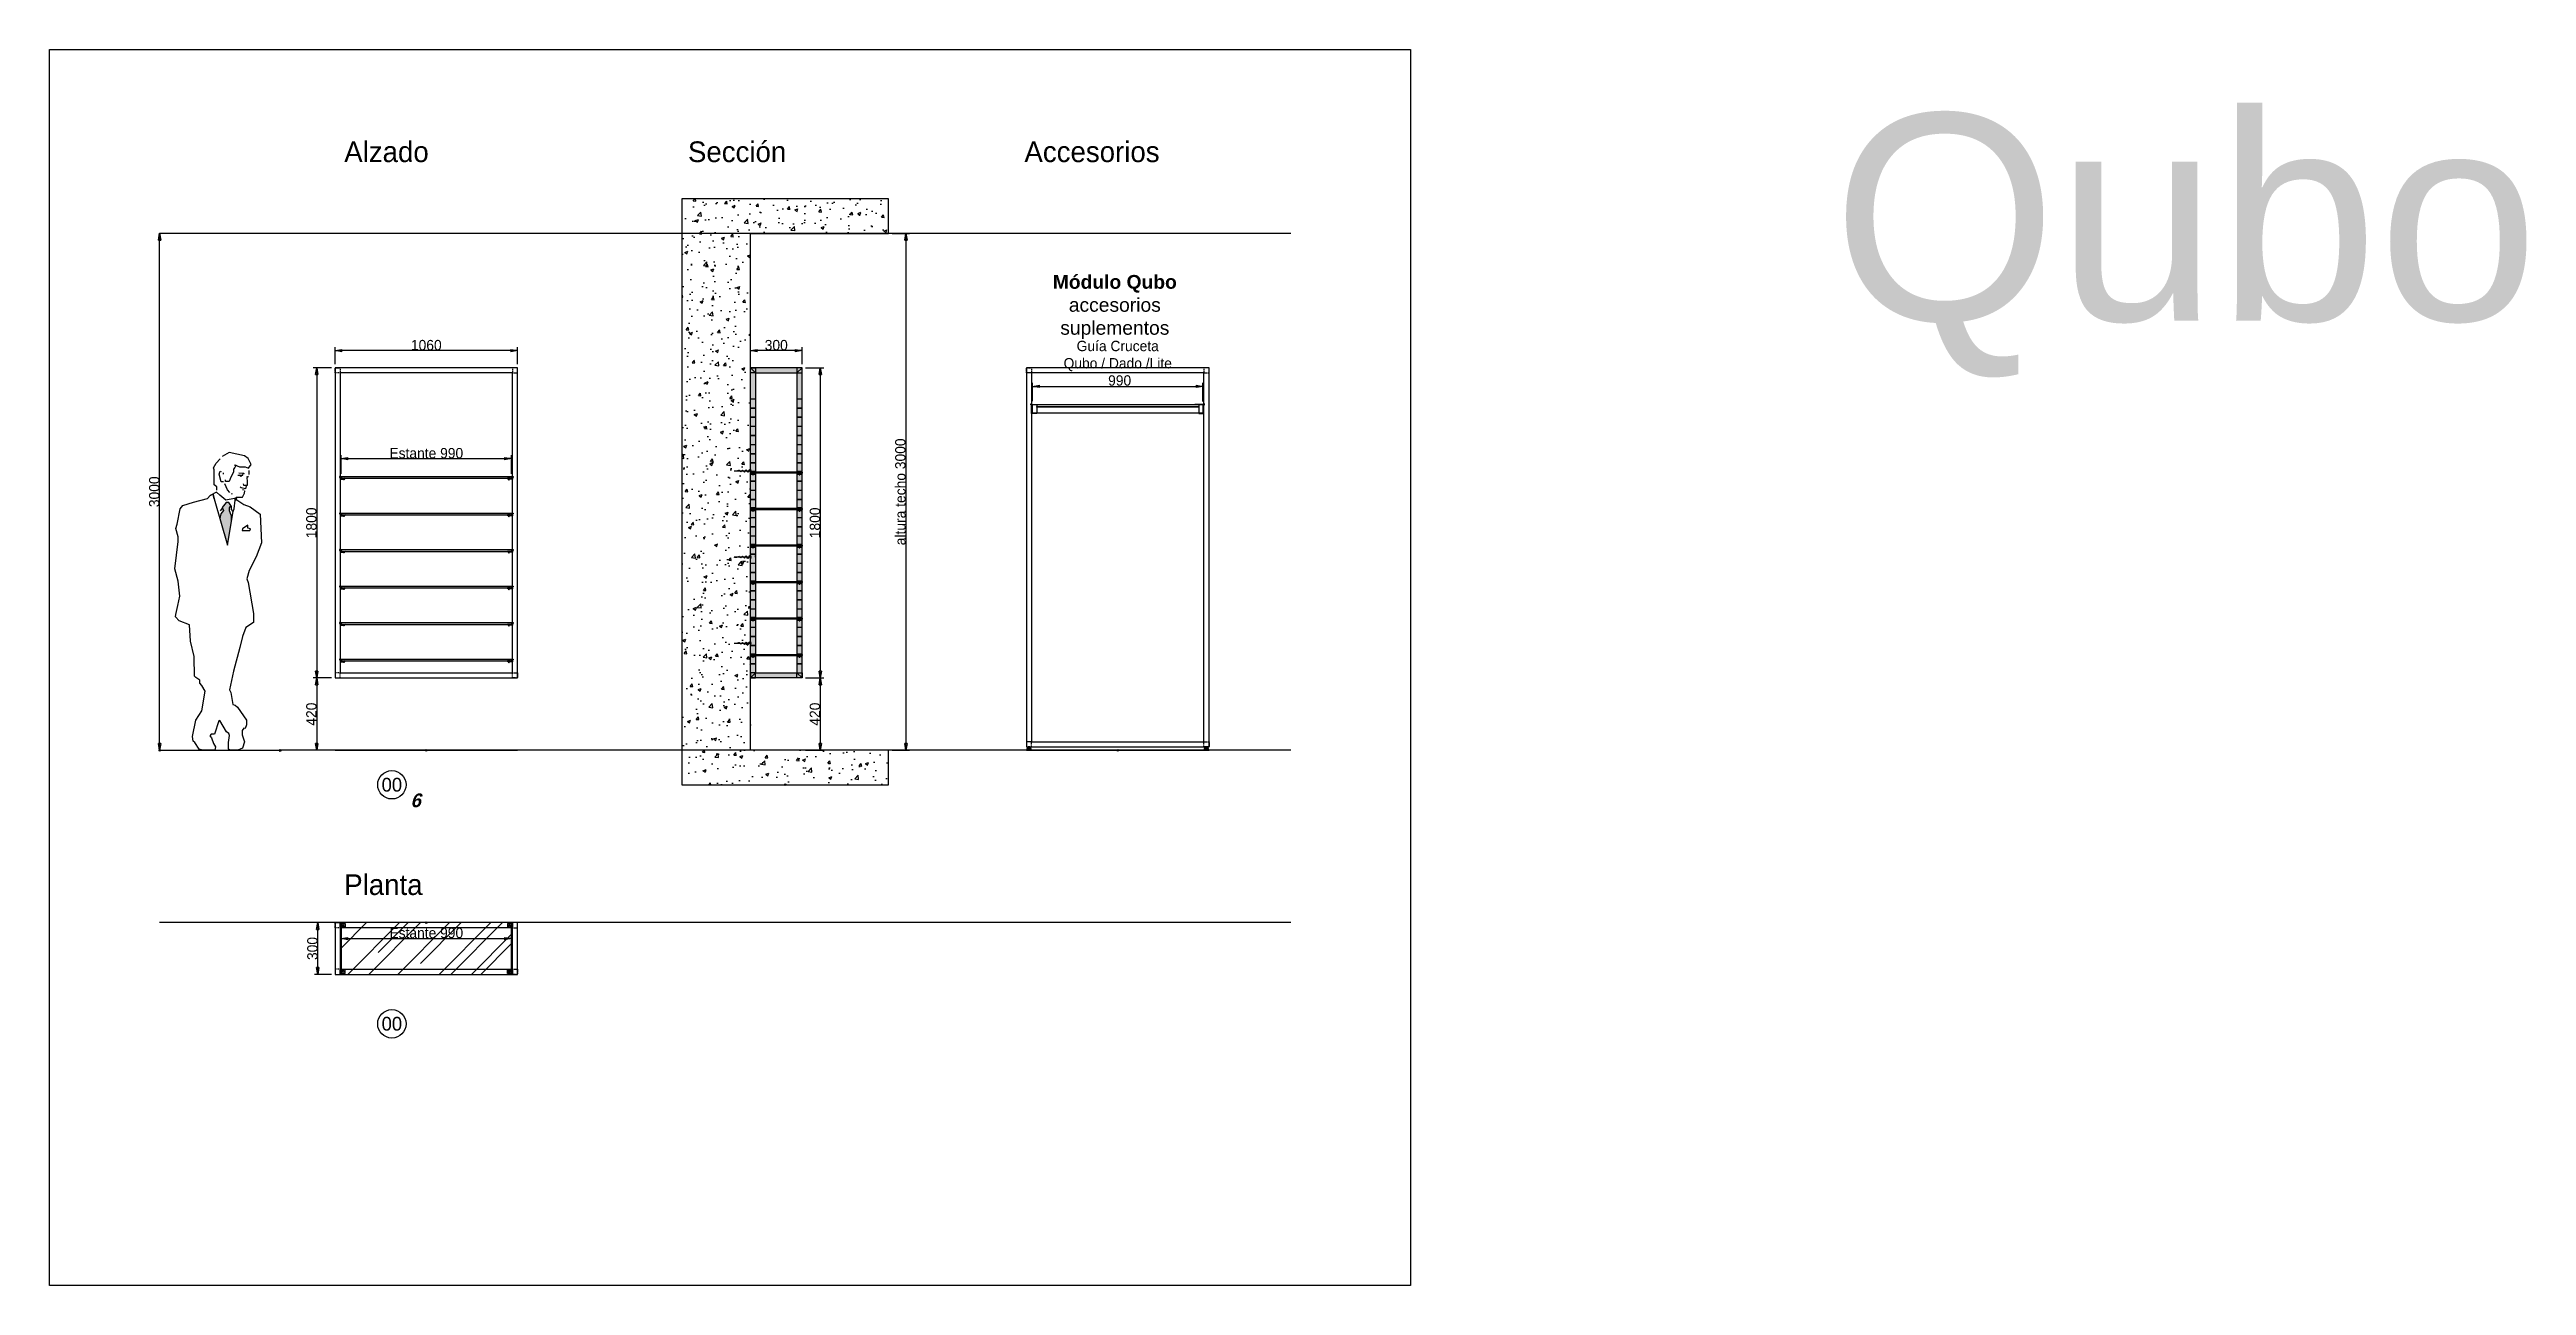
# Paper-space layout 'Jordi B.' of a CAD drawing. Header units: millimetres. Extents: x 23627 to 226976, y -18096 to 223844.
# Drawn here: x 131998 to 146381, y 98560 to 105732 of the extents above; entities that cross this region are included whole.
import ezdxf

# ---------------------------------------------------------------- set-up
doc = ezdxf.new("R2010")
doc.units = ezdxf.units.MM
doc.header["$PDMODE"] = 35
doc.header["$PDSIZE"] = 5
doc.linetypes.add('Discontinua JB', pattern=[0.75, 0.5, -0.25])
doc.layers.add('1001 concep color Blau Fosc', color=7, linetype='Continuous', true_color=0x003e84)
for name, color, linetype in [('Cotas bloques dinámicos PM espacio', 140, 'Continuous'), ('Ferreteria JB', 7, 'Continuous'), ('Linea Capa Color 0000 JB', 7, 'Continuous'), ('Linea Capa Color 0008 Gris JB', 8, 'Continuous'), ('Linea Capa Color 0012 Vermell JB', 12, 'Continuous'), ('Linea Capa Color 0140 Blau Vidre JB', 140, 'Continuous'), ('Linea Capa Color 0202 Lila Parets JB', 202, 'Continuous'), ('Linea Capa Color 0252 Gris Parets JB', 252, 'Continuous'), ('Linea Capa Color 0253 Gris Clar JB', 253, 'Continuous'), ('Linea Capa Color 0255 Blanc JB', 255, 'Continuous')]:
    doc.layers.add(name, color=color, linetype=linetype)
doc.styles.add('Helvetica Bold', font='HelveticaNeueLTCom-Md.ttf')
doc.styles.add('Helvetica Light', font='HelveticaNeueLTCom-Th.ttf')
doc.styles.add('Jordi Ava', font='Avant Garde MEdium BT.ttf')
doc.styles.add('Jordi One Stroke', font='One Stronke Script LET Plain.ttf')
doc.styles.add('Stylus BT JB', font='stylu.ttf', dxfattribs={"oblique": 15})
doc.dimstyles.new('Jordi Ava 2015', dxfattribs={"dimtxt": 60, "dimasz": 40, "dimexe": 20, "dimexo": 20, "dimgap": 0.09, "dimtad": 1, "dimdec": 0, "dimzin": 0, "dimdsep": 46, "dimtxsty": 'Jordi Ava', "dimblk": 'CLOSED', "dimcen": 1.5, "dimclrd": 7, "dimclre": 7, "dimclrt": 256, "dimadec": 0, "dimazin": 0, "dimtfac": 0.05, "dimtdec": 0, "dimtofl": 0, "dimtmove": 0, "dimatfit": 3, "dimldrblk": 'CLOSED', "dimfxl": 90, "dimtolj": 1, "dimtzin": 0, "dimlwd": -1, "dimlwe": -1, "dimarcsym": 0})
doc.dimstyles.new('Jordi Ava Parets 2015', dxfattribs={"dimtxt": 60, "dimasz": 40, "dimexe": 20, "dimexo": 20, "dimgap": 0.09, "dimtad": 1, "dimdec": 0, "dimzin": 0, "dimdsep": 46, "dimtxsty": 'Jordi Ava', "dimblk": 'CLOSED', "dimcen": 1.5, "dimclrd": 7, "dimclre": 7, "dimclrt": 256, "dimadec": 0, "dimazin": 0, "dimtfac": 0.05, "dimtdec": 0, "dimtofl": 0, "dimtmove": 0, "dimatfit": 3, "dimldrblk": 'CLOSED', "dimfxl": 90, "dimtolj": 1, "dimtzin": 0, "dimlwd": -1, "dimlwe": -1, "dimarcsym": 0})

psp = doc.layouts.new('Jordi B.')

# ---------------------------------------------------------------- texts
at = {"layer": '1001 concep color Blau Fosc', "insert": (142351.1, 105359.1), "char_height": 1200, "width": 9748.953, "attachment_point": 1, "style": 'Helvetica Bold'}
psp.add_mtext('Qubo', dxfattribs=at)
at = {"layer": 'Cotas bloques dinámicos PM espacio', "char_height": 80, "width": 400, "attachment_point": 5, "style": 'Jordi One Stroke'}
for insert in [(133986.1, 101465.6), (133986.1, 100078.6)]:
    psp.add_mtext('00', dxfattribs=dict(at, insert=insert))

# ---------------------------------------------------------------- blocks, each defined once
blk = doc.blocks.new('_Closed')
at = {"color": 0, "linetype": 'ByBlock', "lineweight": -2}
for p, q in [((-1, 0.17), (0, 0)), ((-1, 0.17), (-1, -0.17)), ((0, 0), (-1, -0.17)), ((0, 0), (-1, 0))]:
    blk.add_line(p, q, dxfattribs=at)
blk = doc.blocks.new('*D1669')
at = {"layer": 'Defpoints', "color": 0, "ltscale": 10, "transparency": 16777216}
for p in [(82880, 104666), (82880, 104666), (82880, 101666)]:
    blk.add_point(p, dxfattribs=at)
at = {"layer": 'Linea Capa Color 0202 Lila Parets JB', "color": 7, "ltscale": 10, "transparency": 16777216}
blk.add_line((82880, 101706), (82880, 104626), dxfattribs=at)
at = {"layer": 'Linea Capa Color 0202 Lila Parets JB', "color": 7, "ltscale": 10, "transparency": 16777216, "xscale": 40, "yscale": 40, "zscale": 40}
for p, rotation in [((82880, 104666), 90), ((82880, 101666), 270)]:
    blk.add_blockref('_Closed', p, dxfattribs=dict(at, rotation=rotation))
at = {"layer": 'Linea Capa Color 0202 Lila Parets JB', "ltscale": 10, "transparency": 16777216, "insert": (82849, 103166), "char_height": 60, "attachment_point": 5, "rotation": 90, "style": 'Jordi Ava'}
blk.add_mtext('\\A1;3000', dxfattribs=at)
blk = doc.blocks.new('PM202307281029')
at = {"layer": 'Linea Capa Color 0008 Gris JB'}
h = blk.add_hatch(color=256, dxfattribs=at)
h.set_gradient(color1=(0, 127, 255), one_color=1, tint=1, name='INVCYLINDER')
h.paths.add_polyline_path([(349, 1345), (356, 1372), (371, 1391), (363, 1410), (386, 1439), (401, 1439), (414, 1421), (404, 1407), (404, 1391), (413, 1367), (418, 1361), (418, 1333), (394, 1190)])
at = {"layer": 'Linea Capa Color 0008 Gris JB', "linetype": 'Continuous'}
for p, q in [((310, 1485), (311, 1488)), ((316, 1459), (310, 1485)), ((386, 1439), (363, 1410)), ((401, 1439), (386, 1439)), ((418, 1415), (401, 1439)), ((356, 1372), (349, 1345)), ((371, 1391), (356, 1372)), ((363, 1410), (371, 1391)), ((418, 1398), (418, 1415)), ((427, 1385), (418, 1398))]:
    blk.add_line(p, q, dxfattribs=at)
for points in [[(446, 1653), (438, 1651), (436, 1657), (463, 1645), (497, 1645), (517, 1637), (531, 1659), (514, 1694), (493, 1708), (403, 1729), (363, 1705)], [(333, 1510), (333, 1529), (317, 1540), (317, 1581), (317, 1627), (313, 1640), (329, 1667), (351, 1692)], [(370, 1559), (357, 1559), (346, 1603), (352, 1619), (357, 1618)], [(370, 1603), (370, 1610)], [(441, 1649), (436, 1641), (428, 1632), (428, 1616), (409, 1575), (403, 1560), (382, 1560), (382, 1570)], [(455, 1597), (484, 1597), (485, 1607)], [(493, 1605), (488, 1607), (460, 1608)], [(479, 1596), (471, 1589), (462, 1597)], [(512, 1591), (511, 1583), (506, 1588), (516, 1591)], [(519, 1600), (519, 1624)], [(435, 1461), (384, 1451), (349, 1481), (330, 1499), (294, 1478)], [(408, 1497), (395, 1512), (378, 1546)], [(424, 1486), (417, 1489)], [(439, 1451), (439, 1453), (436, 1464), (442, 1464)], [(439, 1456), (444, 1470), (481, 1470), (492, 1493), (494, 1506)], [(446, 1470), (444, 1456), (441, 1458)], [(503, 1535), (499, 1518), (473, 1523), (467, 1527)], [(490, 1510), (481, 1512)], [(486, 1546), (487, 1538), (511, 1538), (511, 1561), (509, 1582)], [(365, 1407), (351, 1390)], [(414, 1421), (404, 1407), (404, 1391), (413, 1367), (420, 1358), (422, 1358)], [(418, 1333), (418, 1361)], [(427, 1385), (433, 1402)]]:
    blk.add_lwpolyline(points, dxfattribs=at)
at = {"layer": 'Linea Capa Color 0008 Gris JB'}
for points in [[(93, 775), (94, 789), (105, 840), (118, 894), (108, 981), (88, 1054), (108, 1212), (108, 1239), (94, 1287), (102, 1312), (120, 1401), (134, 1421), (196, 1440), (278, 1461), (294, 1478), (311, 1488), (310, 1485), (316, 1459), (394, 1190), (427, 1385), (433, 1402), (439, 1451), (449, 1453), (489, 1426), (525, 1413), (584, 1371), (592, 1204), (560, 1123), (520, 1044), (506, 995), (514, 973), (545, 794), (545, 742), (500, 713), (481, 661), (465, 596), (428, 460), (405, 351), (413, 335), (425, 265), (439, 262), (452, 251), (505, 175), (505, 148), (497, 127), (489, 129), (480, 116), (480, 89), (492, 50), (481, 12), (454, 0), (428, 0), (408, 0), (399, 7), (400, 45), (405, 86), (401, 97), (389, 107), (349, 173), (343, 172), (319, 93), (300, 93), (291, 84), (302, 73), (313, 40), (325, 20), (321, 0), (294, 0), (249, 0), (229, 7), (205, 45), (194, 54), (191, 80), (211, 176), (245, 229), (264, 343), (245, 376), (233, 390), (233, 408), (211, 422), (202, 431), (203, 476), (201, 495), (201, 544), (180, 634), (173, 728), (113, 751)], [(479, 1276), (495, 1276), (523, 1276), (528, 1285), (513, 1290), (513, 1306), (482, 1285)]]:
    blk.add_lwpolyline(points, close=True, dxfattribs=at)
at = {"layer": 'Linea Capa Color 0202 Lila Parets JB', "ltscale": 10}
blk.add_line((0, 0), (700, 0), dxfattribs=at)
for p in [(0, 0), (700, 0)]:
    blk.add_point(p, dxfattribs=at)
blk = doc.blocks.new('PM202308140919')
at = {"layer": 'Linea Capa Color 0202 Lila Parets JB', "ltscale": 10}
blk.add_line((-15, 0), (1045, 0), dxfattribs=at)
at = {"layer": 'Linea Capa Color 0253 Gris Clar JB', "ltscale": 50}
for p, q in [((0, 10), (0, 15)), ((1030, 10), (1030, 15))]:
    blk.add_line(p, q, dxfattribs=at)
at = {"layer": 'Linea Capa Color 0253 Gris Clar JB', "linetype": 'Discontinua JB', "ltscale": 10}
for points in [[(-15, 2220), (15, 2220), (15, 2190), (-15, 2190)], [(1045, 2220), (1015, 2220), (1015, 2190), (1045, 2190)], [(-15, 20), (15, 20), (15, 50), (-15, 50)], [(1045, 20), (1015, 20), (1015, 50), (1045, 50)]]:
    blk.add_lwpolyline(points, close=True, dxfattribs=at)
at = {"layer": 'Linea Capa Color 0253 Gris Clar JB', "ltscale": 10}
for points in [[(-15, 20), (1045, 20), (1045, 2220), (-15, 2220)], [(15, 50), (1015, 50), (1015, 2190), (15, 2190)]]:
    blk.add_lwpolyline(points, close=True, dxfattribs=at)
at = {"layer": 'Linea Capa Color 0253 Gris Clar JB', "ltscale": 50}
for points in [[(-12, 0), (12, 0), (12, 10), (-12, 10)], [(-8, 10), (8, 10), (8, 15), (-8, 15)], [(-5, 15), (5, 15), (5, 20), (-5, 20)], [(1017, 0), (1042, 0), (1042, 10), (1017, 10)], [(1021, 10), (1038, 10), (1038, 15), (1021, 15)], [(1025, 15), (1035, 15), (1035, 20), (1025, 20)]]:
    blk.add_lwpolyline(points, close=True, dxfattribs=at)
at = {"layer": '1001 concep color Blau Fosc', "insert": (498, 2573), "char_height": 80, "width": 990, "attachment_point": 5, "style": 'Helvetica Light'}
blk.add_mtext('{\\fHelveticaNeueLT Com 35 Th|b1|i0|c0|p34;Módulo Qubo}\\Paccesorios suplementos', dxfattribs=at)
blk = doc.blocks.new('*D1616')
at = {"layer": 'Cotas bloques dinámicos PM espacio', "color": 7, "ltscale": 10, "transparency": 16777216}
for p, q in [((-530, 2240), (-530, 2340)), ((490, 2320), (-490, 2320)), ((530, 2240), (530, 2340))]:
    blk.add_line(p, q, dxfattribs=at)
at = {"layer": 'Defpoints', "color": 0, "ltscale": 10, "transparency": 16777216}
for p in [(-530, 2320), (-530, 2220), (530, 2220)]:
    blk.add_point(p, dxfattribs=at)
at = {"layer": 'Cotas bloques dinámicos PM espacio', "color": 7, "ltscale": 10, "transparency": 16777216, "xscale": 40, "yscale": 40, "zscale": 40, "rotation": 180}
blk.add_blockref('_Closed', (-530, 2320), dxfattribs=at)
at = {"layer": 'Cotas bloques dinámicos PM espacio', "color": 7, "ltscale": 10, "transparency": 16777216, "xscale": 40, "yscale": 40, "zscale": 40}
blk.add_blockref('_Closed', (530, 2320), dxfattribs=at)
at = {"layer": 'Cotas bloques dinámicos PM espacio', "ltscale": 10, "transparency": 16777216, "insert": (0, 2351), "char_height": 60, "attachment_point": 5, "style": 'Jordi Ava'}
blk.add_mtext('\\A1;1060', dxfattribs=at)
blk = doc.blocks.new('*D1617')
at = {"layer": 'Cotas bloques dinámicos PM espacio', "color": 7, "ltscale": 10, "transparency": 16777216}
for p, q in [((-550, 2220), (-656, 2220)), ((-636, 2180), (-636, 460)), ((-550, 420), (-656, 420))]:
    blk.add_line(p, q, dxfattribs=at)
at = {"layer": 'Defpoints', "color": 0, "ltscale": 10, "transparency": 16777216}
for p in [(-530, 2220), (-636, 420), (-530, 420)]:
    blk.add_point(p, dxfattribs=at)
at = {"layer": 'Cotas bloques dinámicos PM espacio', "color": 7, "ltscale": 10, "transparency": 16777216, "xscale": 40, "yscale": 40, "zscale": 40}
for p, rotation in [((-636, 2220), 90), ((-636, 420), 270)]:
    blk.add_blockref('_Closed', p, dxfattribs=dict(at, rotation=rotation))
at = {"layer": 'Cotas bloques dinámicos PM espacio', "ltscale": 10, "transparency": 16777216, "insert": (-667, 1320), "char_height": 60, "attachment_point": 5, "rotation": 90, "style": 'Jordi Ava'}
blk.add_mtext('\\A1;1800', dxfattribs=at)
blk = doc.blocks.new('*D1615')
at = {"layer": 'Cotas bloques dinámicos PM espacio', "color": 7, "ltscale": 10, "transparency": 16777216}
for p, q in [((-495, 1605), (-495, 1713)), ((-455, 1693), (455, 1693)), ((495, 1605), (495, 1713))]:
    blk.add_line(p, q, dxfattribs=at)
at = {"layer": 'Defpoints', "color": 0, "ltscale": 10, "transparency": 16777216}
for p in [(-495, 1585), (495, 1693), (495, 1585)]:
    blk.add_point(p, dxfattribs=at)
at = {"layer": 'Cotas bloques dinámicos PM espacio', "color": 7, "ltscale": 10, "transparency": 16777216, "xscale": 40, "yscale": 40, "zscale": 40, "rotation": 180}
blk.add_blockref('_Closed', (-495, 1693), dxfattribs=at)
at = {"layer": 'Cotas bloques dinámicos PM espacio', "color": 7, "ltscale": 10, "transparency": 16777216, "xscale": 40, "yscale": 40, "zscale": 40}
blk.add_blockref('_Closed', (495, 1693), dxfattribs=at)
at = {"layer": 'Cotas bloques dinámicos PM espacio', "ltscale": 10, "transparency": 16777216, "insert": (0, 1724), "char_height": 60, "attachment_point": 5, "style": 'Jordi Ava'}
blk.add_mtext('\\A1;{\\C140;Estante 990}', dxfattribs=at)
blk = doc.blocks.new('*D1618')
at = {"layer": 'Cotas bloques dinámicos PM espacio', "color": 7, "ltscale": 10, "transparency": 16777216}
for p, q in [((-550, 420), (-656, 420)), ((-636, 380), (-636, 40)), ((-550, 0), (-656, 0))]:
    blk.add_line(p, q, dxfattribs=at)
at = {"layer": 'Defpoints', "color": 0, "ltscale": 10, "transparency": 16777216}
for p in [(-530, 420), (-636, 0), (-530, 0)]:
    blk.add_point(p, dxfattribs=at)
at = {"layer": 'Cotas bloques dinámicos PM espacio', "color": 7, "ltscale": 10, "transparency": 16777216, "xscale": 40, "yscale": 40, "zscale": 40}
for p, rotation in [((-636, 420), 90), ((-636, 0), 270)]:
    blk.add_blockref('_Closed', p, dxfattribs=dict(at, rotation=rotation))
at = {"layer": 'Cotas bloques dinámicos PM espacio', "ltscale": 10, "transparency": 16777216, "insert": (-667, 210), "char_height": 60, "attachment_point": 5, "rotation": 90, "style": 'Jordi Ava'}
blk.add_mtext('\\A1;420', dxfattribs=at)
blk = doc.blocks.new('*D2373')
at = {"layer": 'Cotas bloques dinámicos PM espacio', "color": 7, "ltscale": 10, "transparency": 16777216}
for p, q in [((-20, 0), (-120, 0)), ((-100, -260), (-100, -40)), ((-20, -300), (-120, -300))]:
    blk.add_line(p, q, dxfattribs=at)
at = {"layer": 'Defpoints', "color": 0, "ltscale": 10, "transparency": 16777216}
for p in [(0, 0), (-100, 0), (0, -300)]:
    blk.add_point(p, dxfattribs=at)
at = {"layer": 'Cotas bloques dinámicos PM espacio', "color": 7, "ltscale": 10, "transparency": 16777216, "xscale": 40, "yscale": 40, "zscale": 40}
for p, rotation in [((-100, 0), 90), ((-100, -300), 270)]:
    blk.add_blockref('_Closed', p, dxfattribs=dict(at, rotation=rotation))
at = {"layer": 'Cotas bloques dinámicos PM espacio', "ltscale": 10, "transparency": 16777216, "insert": (-131, -150), "char_height": 60, "attachment_point": 5, "rotation": 90, "style": 'Jordi Ava'}
blk.add_mtext('\\A1;300', dxfattribs=at)
blk = doc.blocks.new('*D2374')
at = {"layer": 'Cotas bloques dinámicos PM espacio', "color": 7, "ltscale": 10, "transparency": 16777216}
for p, q in [((35, -22), (35, -112)), ((75, -92), (985, -92)), ((1025, -22), (1025, -112))]:
    blk.add_line(p, q, dxfattribs=at)
at = {"layer": 'Defpoints', "color": 0, "ltscale": 10, "transparency": 16777216}
for p in [(35, -2), (1025, -2), (1025, -92)]:
    blk.add_point(p, dxfattribs=at)
at = {"layer": 'Cotas bloques dinámicos PM espacio', "color": 7, "ltscale": 10, "transparency": 16777216, "xscale": 40, "yscale": 40, "zscale": 40, "rotation": 180}
blk.add_blockref('_Closed', (35, -92), dxfattribs=at)
at = {"layer": 'Cotas bloques dinámicos PM espacio', "color": 7, "ltscale": 10, "transparency": 16777216, "xscale": 40, "yscale": 40, "zscale": 40}
blk.add_blockref('_Closed', (1025, -92), dxfattribs=at)
at = {"layer": 'Cotas bloques dinámicos PM espacio', "ltscale": 10, "transparency": 16777216, "insert": (530, -60), "char_height": 60, "attachment_point": 5, "style": 'Jordi Ava'}
blk.add_mtext('\\A1;{\\C140;Estante 990}', dxfattribs=at)
blk = doc.blocks.new('PM202401231145')
at = {"layer": 'Linea Capa Color 0140 Blau Vidre JB', "ltscale": 10}
blk.add_lwpolyline([(5, 3), (-5, 3), (-5, 0), (-2, 0), (-2, -3, 1.39975), (2, -3), (2, 0), (5, 0)], format="xyb", close=True, dxfattribs=at)
blk.add_arc((0, 6), 5.5, 207.0463, 332.9537, dxfattribs=at)
blk = doc.blocks.new('PM202310051025')
at = {"ltscale": 50}
blk.add_lwpolyline([(-10, -10), (10, -10), (10, -8), (-10, -8)], close=True, dxfattribs=at)
at = {"layer": 'Linea Capa Color 0000 JB', "ltscale": 50}
for points in [[(-10, -10), (10, -10), (10, 5), (-10, 5)], [(-10, -8), (10, -8), (10, 2), (-10, 2)]]:
    blk.add_lwpolyline(points, close=True, dxfattribs=at)
blk.add_point((0, 0), dxfattribs=at)
blk.add_blockref('PM202401231145', (0, -8), dxfattribs=at)
blk = doc.blocks.new('*D1279')
at = {"layer": 'Cotas bloques dinámicos PM espacio', "color": 7, "ltscale": 10, "transparency": 16777216}
for p, q in [((320, 2220), (426, 2220)), ((406, 2180), (406, 460)), ((320, 420), (426, 420))]:
    blk.add_line(p, q, dxfattribs=at)
at = {"layer": 'Defpoints', "color": 0, "ltscale": 10, "transparency": 16777216}
for p in [(300, 2220), (300, 420), (406, 420)]:
    blk.add_point(p, dxfattribs=at)
at = {"layer": 'Cotas bloques dinámicos PM espacio', "color": 7, "ltscale": 10, "transparency": 16777216, "xscale": 40, "yscale": 40, "zscale": 40}
for p, rotation in [((406, 2220), 90), ((406, 420), 270)]:
    blk.add_blockref('_Closed', p, dxfattribs=dict(at, rotation=rotation))
at = {"layer": 'Cotas bloques dinámicos PM espacio', "ltscale": 10, "transparency": 16777216, "insert": (375, 1320), "char_height": 60, "attachment_point": 5, "rotation": 90, "style": 'Jordi Ava'}
blk.add_mtext('\\A1;1800', dxfattribs=at)
blk = doc.blocks.new('*D1280')
at = {"layer": 'Cotas bloques dinámicos PM espacio', "color": 7, "ltscale": 10, "transparency": 16777216}
for p, q in [((320, 420), (426, 420)), ((406, 380), (406, 40)), ((320, 0), (426, 0))]:
    blk.add_line(p, q, dxfattribs=at)
at = {"layer": 'Defpoints', "color": 0, "ltscale": 10, "transparency": 16777216}
for p in [(300, 420), (300, 0), (406, 0)]:
    blk.add_point(p, dxfattribs=at)
at = {"layer": 'Cotas bloques dinámicos PM espacio', "color": 7, "ltscale": 10, "transparency": 16777216, "xscale": 40, "yscale": 40, "zscale": 40}
for p, rotation in [((406, 420), 90), ((406, 0), 270)]:
    blk.add_blockref('_Closed', p, dxfattribs=dict(at, rotation=rotation))
at = {"layer": 'Cotas bloques dinámicos PM espacio', "ltscale": 10, "transparency": 16777216, "insert": (375, 210), "char_height": 60, "attachment_point": 5, "rotation": 90, "style": 'Jordi Ava'}
blk.add_mtext('\\A1;420', dxfattribs=at)
blk = doc.blocks.new('*D1281')
at = {"layer": 'Cotas bloques dinámicos PM espacio', "color": 7, "ltscale": 10, "transparency": 16777216}
for p, q in [((823, 3000), (923, 3000)), ((903, 2960), (903, 40)), ((823, 0), (923, 0))]:
    blk.add_line(p, q, dxfattribs=at)
at = {"layer": 'Defpoints', "color": 0, "ltscale": 10, "transparency": 16777216}
for p in [(803, 3000), (803, 0), (903, 0)]:
    blk.add_point(p, dxfattribs=at)
at = {"layer": 'Cotas bloques dinámicos PM espacio', "color": 7, "ltscale": 10, "transparency": 16777216, "xscale": 40, "yscale": 40, "zscale": 40}
for p, rotation in [((903, 3000), 90), ((903, 0), 270)]:
    blk.add_blockref('_Closed', p, dxfattribs=dict(at, rotation=rotation))
at = {"layer": 'Cotas bloques dinámicos PM espacio', "ltscale": 10, "transparency": 16777216, "insert": (871, 1500), "char_height": 60, "attachment_point": 5, "rotation": 90, "style": 'Jordi Ava'}
blk.add_mtext('\\A1;altura techo 3000', dxfattribs=at)
blk = doc.blocks.new('*D1282')
at = {"layer": 'Cotas bloques dinámicos PM espacio', "color": 7, "ltscale": 10, "transparency": 16777216}
for p, q in [((0, 2240), (0, 2340)), ((260, 2320), (40, 2320)), ((300, 2240), (300, 2340))]:
    blk.add_line(p, q, dxfattribs=at)
at = {"layer": 'Defpoints', "color": 0, "ltscale": 10, "transparency": 16777216}
for p in [(0, 2320), (0, 2220), (300, 2220)]:
    blk.add_point(p, dxfattribs=at)
at = {"layer": 'Cotas bloques dinámicos PM espacio', "color": 7, "ltscale": 10, "transparency": 16777216, "xscale": 40, "yscale": 40, "zscale": 40, "rotation": 180}
blk.add_blockref('_Closed', (0, 2320), dxfattribs=at)
at = {"layer": 'Cotas bloques dinámicos PM espacio', "color": 7, "ltscale": 10, "transparency": 16777216, "xscale": 40, "yscale": 40, "zscale": 40}
blk.add_blockref('_Closed', (300, 2320), dxfattribs=at)
at = {"layer": 'Cotas bloques dinámicos PM espacio', "ltscale": 10, "transparency": 16777216, "insert": (150, 2351), "char_height": 60, "attachment_point": 5, "style": 'Jordi Ava'}
blk.add_mtext('\\A1;300', dxfattribs=at)
blk = doc.blocks.new('*D1333')
at = {"layer": 'Cotas bloques dinámicos PM espacio', "color": 7, "ltscale": 10, "transparency": 16777216}
for p, q in [((5, 72), (5, 177)), ((45, 157), (955, 157)), ((995, 70), (995, 177))]:
    blk.add_line(p, q, dxfattribs=at)
at = {"layer": 'Defpoints', "color": 0, "ltscale": 10, "transparency": 16777216}
for p in [(995, 157), (5, 52), (995, 50)]:
    blk.add_point(p, dxfattribs=at)
at = {"layer": 'Cotas bloques dinámicos PM espacio', "color": 7, "ltscale": 10, "transparency": 16777216, "xscale": 40, "yscale": 40, "zscale": 40, "rotation": 180}
blk.add_blockref('_Closed', (5, 157), dxfattribs=at)
at = {"layer": 'Cotas bloques dinámicos PM espacio', "color": 7, "ltscale": 10, "transparency": 16777216, "xscale": 40, "yscale": 40, "zscale": 40}
blk.add_blockref('_Closed', (995, 157), dxfattribs=at)
at = {"layer": 'Cotas bloques dinámicos PM espacio', "ltscale": 10, "transparency": 16777216, "insert": (500, 291), "char_height": 60, "attachment_point": 5, "style": 'Jordi Ava'}
blk.add_mtext('\\A1;Guía Cruceta\\PQubo / Dado /Lite\\P 990', dxfattribs=at)
blk = doc.blocks.new('PM202309291349')
at = {"layer": 'Linea Capa Color 0012 Vermell JB', "ltscale": 50}
for p in [(2187.8, -4066.4), (6202.8, -4066.4), (4272.8, -4266.4), (2187.8, -5066.4)]:
    blk.add_point(p, dxfattribs=at)
at = {"layer": 'Linea Capa Color 0202 Lila Parets JB', "ltscale": 10}
for p, q in [((7207.8, -1066.4), (639.3, -1066.4)), ((7207.8, -4066.4), (1339.3, -4066.4)), ((7207.8, -5066.4), (639.3, -5066.4))]:
    blk.add_line(p, q, dxfattribs=at)
blk.add_lwpolyline([(0, 0), (7902.9, 0), (7902.9, -7171.6), (0, -7171.6)], close=True, dxfattribs=at)
at = {"ltscale": 10}
blk.add_blockref('PM202307281029', (639.3, -4066.4), dxfattribs=at)
at = {"layer": '1001 concep color Blau Fosc', "ltscale": 10, "char_height": 120, "width": 2264.786, "attachment_point": 1, "style": 'Jordi Ava'}
for s, insert in [('Alzado', (1711.2, -532.9)), ('Sección', (3707.1, -532.9)), ('Accesorios', (5660.9, -532.9)), ('Planta', (1711.2, -4785.9))]:
    blk.add_mtext(s, dxfattribs=dict(at, insert=insert))
at = {"layer": 'Linea Capa Color 0202 Lila Parets JB', "ltscale": 10}
dim = blk.add_linear_dim(base=(639.3, -1066.4), p1=(639.3, -4066.4), p2=(639.3, -1066.4), angle=90, dimstyle='Jordi Ava Parets 2015', dxfattribs=at)
dim.commit()
dim.dimension.update_dxf_attribs({"geometry": '*D1669', "text_midpoint": (608, -2566.4), "insert": (-82240.5, -105732)})
blk = doc.blocks.new('*U1614')
at = {"layer": 'Linea Capa Color 0140 Blau Vidre JB', "ltscale": 10}
h = blk.add_hatch(color=256, dxfattribs=at)
h.dxf.hatch_style = 1
h.set_gradient(color1=(0, 191, 255), one_color=1, tint=1, name='SPHERICAL')
h.paths.add_polyline_path([(-494, 1578.4), (494, 1578.4), (495, 1579.4), (495, 1585.4), (494, 1586.4), (-494, 1586.4), (-495, 1585.4), (-495, 1579.4)])
h = blk.add_hatch(color=256, dxfattribs=at)
h.dxf.hatch_style = 1
h.set_gradient(color1=(0, 191, 255), one_color=1, tint=1, name='SPHERICAL')
h.paths.add_polyline_path([(-494, 1366.7), (494, 1366.7), (495, 1367.7), (495, 1373.7), (494, 1374.7), (-494, 1374.7), (-495, 1373.7), (-495, 1367.7)])
h = blk.add_hatch(color=256, dxfattribs=at)
h.dxf.hatch_style = 1
h.set_gradient(color1=(0, 191, 255), one_color=1, tint=1, name='SPHERICAL')
h.paths.add_polyline_path([(-494, 1154.7), (494, 1154.7), (495, 1155.7), (495, 1161.7), (494, 1162.7), (-494, 1162.7), (-495, 1161.7), (-495, 1155.7)])
h = blk.add_hatch(color=256, dxfattribs=at)
h.dxf.hatch_style = 1
h.set_gradient(color1=(0, 191, 255), one_color=1, tint=1, name='SPHERICAL')
h.paths.add_polyline_path([(-494, 943), (494, 943), (495, 944), (495, 950), (494, 951), (-494, 951), (-495, 950), (-495, 944)])
h = blk.add_hatch(color=256, dxfattribs=at)
h.dxf.hatch_style = 1
h.set_gradient(color1=(0, 191, 255), one_color=1, tint=1, name='SPHERICAL')
h.paths.add_polyline_path([(-494, 731), (494, 731), (495, 732), (495, 738), (494, 739), (-494, 739), (-495, 738), (-495, 732)])
h = blk.add_hatch(color=256, dxfattribs=at)
h.dxf.hatch_style = 1
h.set_gradient(color1=(0, 191, 255), one_color=1, tint=1, name='SPHERICAL')
h.paths.add_polyline_path([(-494, 519.3), (494, 519.3), (495, 520.3), (495, 526.3), (494, 527.3), (-494, 527.3), (-495, 526.3), (-495, 520.3)])
at = {"layer": 'Cotas bloques dinámicos PM espacio', "ltscale": 10}
blk.add_circle((-200, -200), 82.4, dxfattribs=at)
at = {"layer": 'Linea Capa Color 0000 JB', "linetype": 'Discontinua JB', "ltscale": 10}
for points in [[(-530, 2220), (-500, 2220), (-500, 2190), (-530, 2190)], [(530, 2220), (500, 2220), (500, 2190), (530, 2190)], [(-530, 420.5), (-500, 420.5), (-500, 450.5), (-530, 450.5)], [(530, 420.5), (500, 420.5), (500, 450.5), (530, 450.5)]]:
    blk.add_lwpolyline(points, close=True, dxfattribs=at)
at = {"layer": 'Linea Capa Color 0000 JB', "ltscale": 10}
for points in [[(-530, 420.5), (530, 420.5), (530, 2220), (-530, 2220)], [(-500, 450.5), (500, 450.5), (500, 2190), (-500, 2190)], [(-473, 1575.4), (-498, 1575.4), (-498, 1585.4), (-502, 1585.4), (-502, 1588.4), (-504, 1588.4), (-504, 1583.4), (-500, 1583.4), (-500, 1573.4), (-473, 1573.4)], [(473, 1575.4), (498, 1575.4), (498, 1585.4), (502, 1585.4), (502, 1588.4), (504, 1588.4), (504, 1583.4), (500, 1583.4), (500, 1573.4), (473, 1573.4)], [(-473, 1363.7), (-498, 1363.7), (-498, 1373.7), (-502, 1373.7), (-502, 1376.7), (-504, 1376.7), (-504, 1371.7), (-500, 1371.7), (-500, 1361.7), (-473, 1361.7)], [(473, 1363.7), (498, 1363.7), (498, 1373.7), (502, 1373.7), (502, 1376.7), (504, 1376.7), (504, 1371.7), (500, 1371.7), (500, 1361.7), (473, 1361.7)], [(-473, 1151.7), (-498, 1151.7), (-498, 1161.7), (-502, 1161.7), (-502, 1164.7), (-504, 1164.7), (-504, 1159.7), (-500, 1159.7), (-500, 1149.7), (-473, 1149.7)], [(473, 1151.7), (498, 1151.7), (498, 1161.7), (502, 1161.7), (502, 1164.7), (504, 1164.7), (504, 1159.7), (500, 1159.7), (500, 1149.7), (473, 1149.7)], [(-473, 940), (-498, 940), (-498, 950), (-502, 950), (-502, 953), (-504, 953), (-504, 948), (-500, 948), (-500, 938), (-473, 938)], [(473, 940), (498, 940), (498, 950), (502, 950), (502, 953), (504, 953), (504, 948), (500, 948), (500, 938), (473, 938)], [(-473, 728), (-498, 728), (-498, 738), (-502, 738), (-502, 741), (-504, 741), (-504, 736), (-500, 736), (-500, 726), (-473, 726)], [(473, 728), (498, 728), (498, 738), (502, 738), (502, 741), (504, 741), (504, 736), (500, 736), (500, 726), (473, 726)], [(-473, 516.3), (-498, 516.3), (-498, 526.3), (-502, 526.3), (-502, 529.3), (-504, 529.3), (-504, 524.3), (-500, 524.3), (-500, 514.3), (-473, 514.3)], [(473, 516.3), (498, 516.3), (498, 526.3), (502, 526.3), (502, 529.3), (504, 529.3), (504, 524.3), (500, 524.3), (500, 514.3), (473, 514.3)]]:
    blk.add_lwpolyline(points, close=True, dxfattribs=at)
at = {"layer": 'Linea Capa Color 0140 Blau Vidre JB', "ltscale": 10}
for points in [[(-494, 1578.4), (494, 1578.4), (495, 1579.4), (495, 1585.4), (494, 1586.4), (-494, 1586.4), (-495, 1585.4), (-495, 1579.4)], [(-486.5, 1578.4), (-471.5, 1578.4), (-476.2, 1575.4), (-477, 1575.4), (-477, 1571.4), (-478.5, 1567.4), (-479.5, 1567.4), (-481, 1571.4), (-481, 1575.4), (-481.7, 1575.4)], [(486.6, 1578.4), (471.6, 1578.4), (476.4, 1575.4), (477.1, 1575.4), (477.1, 1571.4), (478.6, 1567.4), (479.6, 1567.4), (481.1, 1571.4), (481.1, 1575.4), (481.9, 1575.4)], [(-494, 1366.7), (494, 1366.7), (495, 1367.7), (495, 1373.7), (494, 1374.7), (-494, 1374.7), (-495, 1373.7), (-495, 1367.7)], [(-486.5, 1366.7), (-471.5, 1366.7), (-476.2, 1363.7), (-477, 1363.7), (-477, 1359.7), (-478.5, 1355.7), (-479.5, 1355.7), (-481, 1359.7), (-481, 1363.7), (-481.7, 1363.7)], [(486.6, 1366.7), (471.6, 1366.7), (476.4, 1363.7), (477.1, 1363.7), (477.1, 1359.7), (478.6, 1355.7), (479.6, 1355.7), (481.1, 1359.7), (481.1, 1363.7), (481.9, 1363.7)], [(-494, 1154.7), (494, 1154.7), (495, 1155.7), (495, 1161.7), (494, 1162.7), (-494, 1162.7), (-495, 1161.7), (-495, 1155.7)], [(-486.5, 1154.7), (-471.5, 1154.7), (-476.2, 1151.7), (-477, 1151.7), (-477, 1147.7), (-478.5, 1143.7), (-479.5, 1143.7), (-481, 1147.7), (-481, 1151.7), (-481.7, 1151.7)], [(486.6, 1154.7), (471.6, 1154.7), (476.4, 1151.7), (477.1, 1151.7), (477.1, 1147.7), (478.6, 1143.7), (479.6, 1143.7), (481.1, 1147.7), (481.1, 1151.7), (481.9, 1151.7)], [(-494, 943), (494, 943), (495, 944), (495, 950), (494, 951), (-494, 951), (-495, 950), (-495, 944)], [(-486.5, 943), (-471.5, 943), (-476.2, 940), (-477, 940), (-477, 936), (-478.5, 932), (-479.5, 932), (-481, 936), (-481, 940), (-481.7, 940)], [(486.6, 943), (471.6, 943), (476.4, 940), (477.1, 940), (477.1, 936), (478.6, 932), (479.6, 932), (481.1, 936), (481.1, 940), (481.9, 940)], [(-494, 731), (494, 731), (495, 732), (495, 738), (494, 739), (-494, 739), (-495, 738), (-495, 732)], [(-486.5, 731), (-471.5, 731), (-476.2, 728), (-477, 728), (-477, 724), (-478.5, 720), (-479.5, 720), (-481, 724), (-481, 728), (-481.7, 728)], [(486.6, 731), (471.6, 731), (476.4, 728), (477.1, 728), (477.1, 724), (478.6, 720), (479.6, 720), (481.1, 724), (481.1, 728), (481.9, 728)], [(-494, 519.3), (494, 519.3), (495, 520.3), (495, 526.3), (494, 527.3), (-494, 527.3), (-495, 526.3), (-495, 520.3)], [(-486.5, 519.3), (-471.5, 519.3), (-476.2, 516.3), (-477, 516.3), (-477, 512.3), (-478.5, 508.3), (-479.5, 508.3), (-481, 512.3), (-481, 516.3), (-481.7, 516.3)], [(486.6, 519.3), (471.6, 519.3), (476.4, 516.3), (477.1, 516.3), (477.1, 512.3), (478.6, 508.3), (479.6, 508.3), (481.1, 512.3), (481.1, 516.3), (481.9, 516.3)]]:
    blk.add_lwpolyline(points, close=True, dxfattribs=at)
at = {"layer": 'Linea Capa Color 0202 Lila Parets JB', "ltscale": 10}
blk.add_line((-530, 0), (530, 0), dxfattribs=at)
at = {"layer": 'Cotas bloques dinámicos PM espacio', "ltscale": 10, "insert": (-91.9, -250), "char_height": 80, "width": 102.993, "attachment_point": 1, "style": 'Stylus BT JB'}
blk.add_mtext('{\\fStylus BT|b1|i0|c0|p34;\\C140;6}', dxfattribs=at)
at = {"layer": 'Cotas bloques dinámicos PM espacio', "ltscale": 10}
dim = blk.add_linear_dim(base=(-530, 2320), p1=(530, 2220), p2=(-530, 2220), dimstyle='Jordi Ava 2015', dxfattribs=at)
dim.commit()
dim.dimension.update_dxf_attribs({"geometry": '*D1616', "text_midpoint": (0, 2351.2)})
for base, p1, p2, picture, middle in [((-636.1402, 420.4993), (-530, 2220), (-530, 420.4993), '*D1617', (-667.384, 1320.2497)), ((-636.1402, 0), (-530, 420.4993), (-530, 0), '*D1618', (-667.384, 210.2497))]:
    dim = blk.add_linear_dim(base=base, p1=p1, p2=p2, angle=90, dimstyle='Jordi Ava 2015', dxfattribs=at)
    dim.commit()
    dim.dimension.update_dxf_attribs({"geometry": picture, "text_midpoint": middle})
dim = blk.add_linear_dim(base=(495, 1692.5), p1=(-495, 1585.4), p2=(495, 1585.4), text='{\\C140;Estante <>}', dimstyle='Jordi Ava 2015', dxfattribs=at)
dim.commit()
dim.dimension.update_dxf_attribs({"geometry": '*D1615', "text_midpoint": (0, 1723.8)})
blk = doc.blocks.new('*U1245')
at = {"layer": 'Linea Capa Color 0000 JB'}
blk.add_blockref('*U1614', (530, 0), dxfattribs=at)
blk = doc.blocks.new('*U1264')
at = {"layer": 'Linea Capa Color 0000 JB'}
blk.add_blockref('*U1245', (0, 0), dxfattribs=at)
blk = doc.blocks.new('*U2372')
at = {"layer": 'Linea Capa Color 0140 Blau Vidre JB', "ltscale": 10}
h = blk.add_hatch(dxfattribs=at)
h.set_pattern_fill('AR-RROOF', color=256, scale=10, angle=45, style=0)
h.set_pattern_definition([(45, (82101.74, 23593.09), (215.52615, 574.7364), [3810, -508, 1270, -254]), (45, (82250.8, 23921.76), (-418.48, 59.2697), [762, -83.82, 1524, -190.5]), (45, (82038.88, 23835.55), (813.6112, 1054.28207), [2032, -355.6, 1016, -254])])
h.paths.add_polyline_path([(40, -300), (1020, -300), (1025, -295), (1025, -2), (1023, 0), (40, 0), (35, -5), (35, -295)])
at = {"layer": 'Cotas bloques dinámicos PM espacio', "ltscale": 10}
blk.add_circle((330, -587), 82.4, dxfattribs=at)
at = {"layer": 'Linea Capa Color 0000 JB', "ltscale": 50}
for points in [[(0, -300), (1060, -300), (1060, 0), (0, 0)], [(30, -270), (1030, -270), (1030, -30), (30, -30)]]:
    blk.add_lwpolyline(points, close=True, dxfattribs=at)
at = {"layer": 'Linea Capa Color 0000 JB', "linetype": 'Discontinua JB', "ltscale": 10}
for points in [[(0, 0), (30, 0), (30, -30), (0, -30)], [(1060, 0), (1030, 0), (1030, -30), (1060, -30)], [(0, -300), (30, -300), (30, -270), (0, -270)], [(1060, -300), (1030, -300), (1030, -270), (1060, -270)]]:
    blk.add_lwpolyline(points, close=True, dxfattribs=at)
at = {"layer": 'Linea Capa Color 0000 JB', "ltscale": 10}
for points in [[(30, -5), (59, -5), (59, -25), (30, -25)], [(32, -5), (59, -5), (59, -25), (32, -25)], [(1030, -5), (1001, -5), (1001, -25), (1030, -25)], [(1028, -5), (1001, -5), (1001, -25), (1028, -25)], [(30, -295), (59, -295), (59, -275), (30, -275)], [(32, -295), (59, -295), (59, -275), (32, -275)], [(1030, -295), (1001, -295), (1001, -275), (1030, -275)], [(1028, -295), (1001, -295), (1001, -275), (1028, -275)]]:
    blk.add_lwpolyline(points, close=True, dxfattribs=at)
for centre in [(46.5, -15), (1013.5, -15), (46.5, -285), (1013.5, -285)]:
    blk.add_circle(centre, 2.5, dxfattribs=at)
at = {"layer": 'Linea Capa Color 0140 Blau Vidre JB', "ltscale": 50}
blk.add_lwpolyline([(40, -300), (1020, -300), (1025, -295), (1025, -2), (1023, 0), (40, 0), (35, -5), (35, -295)], close=True, dxfattribs=at)
for centre, radius in [((46.5, -15), 4.9), ((46.5, -15), 2.25), ((1013.5, -15), 4.9), ((1013.5, -15), 2.25), ((46.5, -285), 4.9), ((46.5, -285), 2.25), ((1013.5, -285), 4.9), ((1013.5, -285), 2.25)]:
    blk.add_circle(centre, radius, dxfattribs=at)
at = {"layer": 'Cotas bloques dinámicos PM espacio', "ltscale": 10}
dim = blk.add_linear_dim(base=(-100, 0), p1=(0, -300), p2=(0, 0), angle=90, dimstyle='Jordi Ava 2015', dxfattribs=at)
dim.commit()
dim.dimension.update_dxf_attribs({"geometry": '*D2373', "text_midpoint": (-131.3, -150)})
dim = blk.add_linear_dim(base=(1025, -91.8), p1=(35, -2), p2=(1025, -2), text='{\\C140;Estante <>}', dimstyle='Jordi Ava 2015', dxfattribs=at)
dim.commit()
dim.dimension.update_dxf_attribs({"geometry": '*D2374', "text_midpoint": (530, -60.5)})
blk = doc.blocks.new('*U3316')
at = {"layer": 'Linea Capa Color 0000 JB'}
blk.add_blockref('*U2372', (0, 0), dxfattribs=at)
blk = doc.blocks.new('PM202308160832')
at = {"layer": 'Linea Capa Color 0000 JB', "ltscale": 50}
h = blk.add_hatch(color=254, dxfattribs=at)
h.dxf.hatch_style = 1
h.paths.add_polyline_path([(270, 2190), (300, 2220), (0, 2220), (30, 2190)])
h.paths.add_polyline_path([(300, 420.5), (300, 2220), (270, 2190), (270, 450.5)])
h.paths.add_polyline_path([(0, 420.5), (0, 2220), (30, 2190), (30, 450.5)])
h.paths.add_polyline_path([(270, 450.5), (300, 420.5), (0, 420.5), (30, 450.5)])
h = blk.add_hatch(color=8, dxfattribs=at)
h.dxf.hatch_style = 1
h.paths.add_polyline_path([(30, 2190), (0, 2190), (0, 2220), (30, 2220)])
h.paths.add_polyline_path([(270, 2190), (300, 2190), (300, 2220), (270, 2220)])
h.paths.add_polyline_path([(30, 450.5), (0, 450.5), (0, 420.5), (30, 420.5)])
h.paths.add_polyline_path([(270, 450.5), (300, 450.5), (300, 420.5), (270, 420.5)])
h = blk.add_hatch(color=256, dxfattribs=at)
h.dxf.hatch_style = 1
h.set_gradient(color1=(0, 191, 255), one_color=1, tint=1, name='SPHERICAL')
h.paths.add_polyline_path([(1, 1607.9), (0, 1608.9), (0, 1614.9), (1, 1615.9), (299, 1615.9), (300, 1614.9), (300, 1608.9), (299, 1607.9)])
h = blk.add_hatch(color=256, dxfattribs=at)
h.dxf.hatch_style = 1
h.set_gradient(color1=(0, 191, 255), one_color=1, tint=1, name='SPHERICAL')
h.paths.add_polyline_path([(1, 1396.5), (0, 1397.5), (0, 1403.5), (1, 1404.5), (299, 1404.5), (300, 1403.5), (300, 1397.5), (299, 1396.5)])
h = blk.add_hatch(color=256, dxfattribs=at)
h.dxf.hatch_style = 1
h.set_gradient(color1=(0, 191, 255), one_color=1, tint=1, name='SPHERICAL')
h.paths.add_polyline_path([(1, 1184.2), (0, 1185.2), (0, 1191.2), (1, 1192.2), (299, 1192.2), (300, 1191.2), (300, 1185.2), (299, 1184.2)])
at = {"layer": 'Linea Capa Color 0000 JB', "ltscale": 10}
h = blk.add_hatch(color=256, dxfattribs=at)
h.set_gradient(color1=(255, 255, 255), tint=1)
edge = h.paths.add_edge_path()
edge.add_spline(control_points=[(-60.5, 1120.5), (-61.9, 1122), (-66.4, 1126.4), (-72, 1122.2), (-75.9, 1120.6), (-76.3, 1120.5)], knot_values=[100.0980007, 100.0980007, 100.0980007, 100.0980007, 105.4227343, 115.8630408, 117.141879, 117.141879, 117.141879, 117.141879], degree=3, periodic=0)
edge.add_line((-76.3, 1120.5), (-60.5, 1120.5))
edge = h.paths.add_edge_path()
edge.add_spline(control_points=[(-95, 1120.5), (-88.8, 1119.4), (-82.5, 1118.3), (-76.3, 1120.5)], knot_values=[117.141879, 117.141879, 117.141879, 117.141879, 135.8692169, 135.8692169, 135.8692169, 135.8692169], degree=3, periodic=0)
edge.add_line((-76.3, 1120.5), (-95, 1120.5))
edge = h.paths.add_edge_path()
edge.add_spline(control_points=[(-39.9, 1120.5), (-41.6, 1123.2), (-45.1, 1128.9), (-48.9, 1123.1), (-50.9, 1120.5)], knot_values=[72.337534, 72.337534, 72.337534, 72.337534, 79.7625546, 87.7456662, 87.7456662, 87.7456662, 87.7456662], degree=3, periodic=0)
edge.add_line((-50.9, 1120.5), (-39.9, 1120.5))
edge = h.paths.add_edge_path()
edge.add_spline(control_points=[(-60.5, 1120.5), (-58.6, 1118.6), (-55.4, 1115.3), (-52.2, 1118.7), (-50.9, 1120.5)], knot_values=[87.7456662, 87.7456662, 87.7456662, 87.7456662, 94.6274882, 100.0980007, 100.0980007, 100.0980007, 100.0980007], degree=3, periodic=0)
edge.add_line((-50.9, 1120.5), (-60.5, 1120.5))
edge = h.paths.add_edge_path()
edge.add_spline(control_points=[(-39.9, 1120.5), (-38.2, 1117.8), (-35, 1112.3), (-31.9, 1117.6), (-30.3, 1120.5)], knot_values=[57.422169, 57.422169, 57.422169, 57.422169, 64.8632171, 72.337534, 72.337534, 72.337534, 72.337534], degree=3, periodic=0)
edge.add_line((-30.3, 1120.5), (-39.9, 1120.5))
edge = h.paths.add_edge_path()
edge.add_spline(control_points=[(-19.8, 1120.5), (-21.5, 1124.3), (-24.9, 1131.8), (-28.5, 1124), (-30.3, 1120.5)], knot_values=[39.2939691, 39.2939691, 39.2939691, 39.2939691, 48.4952664, 57.422169, 57.422169, 57.422169, 57.422169], degree=3, periodic=0)
edge.add_line((-30.3, 1120.5), (-19.8, 1120.5))
edge = h.paths.add_edge_path()
edge.add_spline(control_points=[(-19.8, 1120.5), (-18.2, 1116.8), (-14.9, 1109.3), (-11.8, 1116.5), (-10.2, 1120.5)], knot_values=[21.1832088, 21.1832088, 21.1832088, 21.1832088, 30.0096678, 39.2939691, 39.2939691, 39.2939691, 39.2939691], degree=3, periodic=0)
edge.add_line((-10.2, 1120.5), (-19.8, 1120.5))
edge = h.paths.add_edge_path()
edge.add_spline(control_points=[(0, 1120.5), (-1.7, 1125.3), (-4.9, 1134.8), (-8.4, 1125), (-10.2, 1120.5)], knot_values=[0, 0, 0, 0, 10.7444271, 21.1832088, 21.1832088, 21.1832088, 21.1832088], degree=3, periodic=0)
edge.add_line((-10.2, 1120.5), (0, 1120.5))
h.paths.add_polyline_path([(0, 1130.5), (0, 1110.5, 0.4142136)])
at = {"layer": 'Linea Capa Color 0000 JB', "ltscale": 50}
h = blk.add_hatch(color=256, dxfattribs=at)
h.dxf.hatch_style = 1
h.set_gradient(color1=(0, 191, 255), one_color=1, tint=1, name='SPHERICAL')
h.paths.add_polyline_path([(1, 972.5), (0, 973.5), (0, 979.5), (1, 980.5), (299, 980.5), (300, 979.5), (300, 973.5), (299, 972.5)])
h = blk.add_hatch(color=256, dxfattribs=at)
h.dxf.hatch_style = 1
h.set_gradient(color1=(0, 191, 255), one_color=1, tint=1, name='SPHERICAL')
h.paths.add_polyline_path([(1, 760.5), (0, 761.5), (0, 767.5), (1, 768.5), (299, 768.5), (300, 767.5), (300, 761.5), (299, 760.5)])
at = {"layer": 'Linea Capa Color 0000 JB', "ltscale": 10}
h = blk.add_hatch(color=256, dxfattribs=at)
h.set_gradient(color1=(255, 255, 255), tint=1)
edge = h.paths.add_edge_path()
edge.add_spline(control_points=[(-60.5, 620.5), (-61.9, 622), (-66.4, 626.4), (-72, 622.2), (-75.9, 620.6), (-76.3, 620.5)], knot_values=[100.0980007, 100.0980007, 100.0980007, 100.0980007, 105.4227343, 115.8630408, 117.141879, 117.141879, 117.141879, 117.141879], degree=3, periodic=0)
edge.add_line((-76.3, 620.5), (-60.5, 620.5))
edge = h.paths.add_edge_path()
edge.add_spline(control_points=[(-95, 620.5), (-88.8, 619.4), (-82.5, 618.3), (-76.3, 620.5)], knot_values=[117.141879, 117.141879, 117.141879, 117.141879, 135.8692169, 135.8692169, 135.8692169, 135.8692169], degree=3, periodic=0)
edge.add_line((-76.3, 620.5), (-95, 620.5))
edge = h.paths.add_edge_path()
edge.add_spline(control_points=[(-39.9, 620.5), (-41.6, 623.2), (-45.1, 628.9), (-48.9, 623.1), (-50.9, 620.5)], knot_values=[72.337534, 72.337534, 72.337534, 72.337534, 79.7625546, 87.7456662, 87.7456662, 87.7456662, 87.7456662], degree=3, periodic=0)
edge.add_line((-50.9, 620.5), (-39.9, 620.5))
edge = h.paths.add_edge_path()
edge.add_spline(control_points=[(-60.5, 620.5), (-58.6, 618.6), (-55.4, 615.3), (-52.2, 618.7), (-50.9, 620.5)], knot_values=[87.7456662, 87.7456662, 87.7456662, 87.7456662, 94.6274882, 100.0980007, 100.0980007, 100.0980007, 100.0980007], degree=3, periodic=0)
edge.add_line((-50.9, 620.5), (-60.5, 620.5))
edge = h.paths.add_edge_path()
edge.add_spline(control_points=[(-39.9, 620.5), (-38.2, 617.8), (-35, 612.3), (-31.9, 617.6), (-30.3, 620.5)], knot_values=[57.422169, 57.422169, 57.422169, 57.422169, 64.8632171, 72.337534, 72.337534, 72.337534, 72.337534], degree=3, periodic=0)
edge.add_line((-30.3, 620.5), (-39.9, 620.5))
edge = h.paths.add_edge_path()
edge.add_spline(control_points=[(-19.8, 620.5), (-21.5, 624.3), (-24.9, 631.8), (-28.5, 624), (-30.3, 620.5)], knot_values=[39.2939691, 39.2939691, 39.2939691, 39.2939691, 48.4952664, 57.422169, 57.422169, 57.422169, 57.422169], degree=3, periodic=0)
edge.add_line((-30.3, 620.5), (-19.8, 620.5))
edge = h.paths.add_edge_path()
edge.add_spline(control_points=[(-19.8, 620.5), (-18.2, 616.8), (-14.9, 609.3), (-11.8, 616.5), (-10.2, 620.5)], knot_values=[21.1832088, 21.1832088, 21.1832088, 21.1832088, 30.0096678, 39.2939691, 39.2939691, 39.2939691, 39.2939691], degree=3, periodic=0)
edge.add_line((-10.2, 620.5), (-19.8, 620.5))
edge = h.paths.add_edge_path()
edge.add_spline(control_points=[(0, 620.5), (-1.7, 625.3), (-4.9, 634.8), (-8.4, 625), (-10.2, 620.5)], knot_values=[0, 0, 0, 0, 10.7444271, 21.1832088, 21.1832088, 21.1832088, 21.1832088], degree=3, periodic=0)
edge.add_line((-10.2, 620.5), (0, 620.5))
h.paths.add_polyline_path([(0, 630.5), (0, 610.5, 0.4142136)])
at = {"layer": 'Linea Capa Color 0000 JB', "ltscale": 50}
h = blk.add_hatch(color=256, dxfattribs=at)
h.dxf.hatch_style = 1
h.set_gradient(color1=(0, 191, 255), one_color=1, tint=1, name='SPHERICAL')
h.paths.add_polyline_path([(1, 548.8), (0, 549.8), (0, 555.8), (1, 556.8), (299, 556.8), (300, 555.8), (300, 549.8), (299, 548.8)])
at = {"layer": 'Linea Capa Color 0252 Gris Parets JB', "ltscale": 10}
h = blk.add_hatch(dxfattribs=at)
h.set_pattern_fill('AR-CONC', color=256, style=0)
h.set_pattern_definition([(50, (-129811.65, -106504.04), (182.18467, -15.93909), [19.05, -209.55]), (355, (-129811.65, -106504.04), (-35.24342, 191.05685), [15.24, -167.64058]), (100.45144, (-129796.47, -106505.37), (146.94125, 175.11775), [16.19, -178.09024]), (46.1842, (-129811.65, -106453.24), (271.07904, -42.04233), [28.575, -314.325]), (96.63556, (-129789.06, -106456.74), (237.40413, 247.42612), [24.28502, -267.1356]), (351.18415, (-129811.65, -106453.24), (237.40413, 247.42612), [22.85997, -251.45973]), (21, (-129786.25, -106465.94), (151.61439, -102.2652), [19.05, -209.55]), (326, (-129786.25, -106465.94), (61.80203, 184.18797), [15.24, -167.64]), (71.45144, (-129773.62, -106474.46), (213.41642, 81.92277), [16.19, -178.08994]), (37.5, (-129811.654, -106504.04), (3.088603, 84.55504), [0, -165.608, 0, -170.18, 0, -168.275]), (7.5, (-129811.65, -106504.04), (66.819663, 100.180575), [0, -97.028, 0, -161.798, 0, -64.135]), (327.5, (-129868.296, -106504.04), (135.590595, -5.728744), [0, -63.5, 0, -198.12, 0, -262.89]), (317.5, (-129893.7, -106504.04), (148.12918, 25.42649), [0, -82.55, 0, -131.572, 0, -186.69])])
h.paths.add_polyline_path([(802.7, 3200), (-397.3, 3200), (-397.3, -200), (802.7, -200), (802.7, 0), (0, 0), (0, 3000), (802.7, 3000)])
at = {"layer": 'Linea Capa Color 0000 JB', "ltscale": 10}
for p, q in [((0, 1620.5), (-95, 1620.5)), ((0, 1630.5), (0, 1610.5)), ((0, 1120.5), (-95, 1120.5)), ((0, 1130.5), (0, 1110.5)), ((30, 1120.5), (30, 1130.5)), ((0, 620.5), (-95, 620.5)), ((0, 630.5), (0, 610.5))]:
    blk.add_line(p, q, dxfattribs=at)
for points in [[(0, 420.5), (0, 2220), (30, 2190), (30, 450.5)], [(270, 2190), (300, 2220), (0, 2220), (30, 2190)], [(300, 420.5), (300, 2220), (270, 2190), (270, 450.5)], [(4, 2037.5), (4, 2040.5), (26, 2040.5), (26, 2037.5)], [(274, 2037.5), (274, 2040.5), (296, 2040.5), (296, 2037.5)], [(4, 1984.5), (4, 1987.5), (26, 1987.5), (26, 1984.5)], [(4, 1931.5), (4, 1934.5), (26, 1934.5), (26, 1931.5)], [(4, 1878.5), (4, 1881.5), (26, 1881.5), (26, 1878.5)], [(274, 1984.5), (274, 1987.5), (296, 1987.5), (296, 1984.5)], [(274, 1931.5), (274, 1934.5), (296, 1934.5), (296, 1931.5)], [(274, 1878.5), (274, 1881.5), (296, 1881.5), (296, 1878.5)], [(4, 1825.5), (4, 1828.5), (26, 1828.5), (26, 1825.5)], [(4, 1772.5), (4, 1775.5), (26, 1775.5), (26, 1772.5)], [(274, 1825.5), (274, 1828.5), (296, 1828.5), (296, 1825.5)], [(274, 1772.5), (274, 1775.5), (296, 1775.5), (296, 1772.5)], [(4, 1719.5), (4, 1722.5), (26, 1722.5), (26, 1719.5)], [(4, 1666.5), (4, 1669.5), (26, 1669.5), (26, 1666.5)], [(4, 1613.5), (4, 1616.5), (26, 1616.5), (26, 1613.5)], [(274, 1719.5), (274, 1722.5), (296, 1722.5), (296, 1719.5)], [(274, 1666.5), (274, 1669.5), (296, 1669.5), (296, 1666.5)], [(274, 1613.5), (274, 1616.5), (296, 1616.5), (296, 1613.5)], [(4, 1560.5), (4, 1563.5), (26, 1563.5), (26, 1560.5)], [(4, 1507.5), (4, 1510.5), (26, 1510.5), (26, 1507.5)], [(4, 1454.5), (4, 1457.5), (26, 1457.5), (26, 1454.5)], [(274, 1560.5), (274, 1563.5), (296, 1563.5), (296, 1560.5)], [(274, 1507.5), (274, 1510.5), (296, 1510.5), (296, 1507.5)], [(274, 1454.5), (274, 1457.5), (296, 1457.5), (296, 1454.5)], [(4, 1401.5), (4, 1404.5), (26, 1404.5), (26, 1401.5)], [(4, 1348.5), (4, 1351.5), (26, 1351.5), (26, 1348.5)], [(4, 1295.5), (4, 1298.5), (26, 1298.5), (26, 1295.5)], [(274, 1401.5), (274, 1404.5), (296, 1404.5), (296, 1401.5)], [(274, 1348.5), (274, 1351.5), (296, 1351.5), (296, 1348.5)], [(274, 1295.5), (274, 1298.5), (296, 1298.5), (296, 1295.5)], [(4, 1242.5), (4, 1245.5), (26, 1245.5), (26, 1242.5)], [(4, 1189.5), (4, 1192.5), (26, 1192.5), (26, 1189.5)], [(274, 1242.5), (274, 1245.5), (296, 1245.5), (296, 1242.5)], [(274, 1189.5), (274, 1192.5), (296, 1192.5), (296, 1189.5)], [(4, 1136.5), (4, 1139.5), (26, 1139.5), (26, 1136.5)], [(4, 1083.5), (4, 1086.5), (26, 1086.5), (26, 1083.5)], [(4, 1030.5), (4, 1033.5), (26, 1033.5), (26, 1030.5)], [(274, 1136.5), (274, 1139.5), (296, 1139.5), (296, 1136.5)], [(274, 1083.5), (274, 1086.5), (296, 1086.5), (296, 1083.5)], [(274, 1030.5), (274, 1033.5), (296, 1033.5), (296, 1030.5)], [(4, 977.5), (4, 980.5), (26, 980.5), (26, 977.5)], [(4, 924.5), (4, 927.5), (26, 927.5), (26, 924.5)], [(4, 871.5), (4, 874.5), (26, 874.5), (26, 871.5)], [(274, 977.5), (274, 980.5), (296, 980.5), (296, 977.5)], [(274, 924.5), (274, 927.5), (296, 927.5), (296, 924.5)], [(274, 871.5), (274, 874.5), (296, 874.5), (296, 871.5)], [(4, 818.5), (4, 821.5), (26, 821.5), (26, 818.5)], [(4, 765.5), (4, 768.5), (26, 768.5), (26, 765.5)], [(274, 818.5), (274, 821.5), (296, 821.5), (296, 818.5)], [(274, 765.5), (274, 768.5), (296, 768.5), (296, 765.5)], [(4, 712.5), (4, 715.5), (26, 715.5), (26, 712.5)], [(4, 659.5), (4, 662.5), (26, 662.5), (26, 659.5)], [(4, 606.5), (4, 609.5), (26, 609.5), (26, 606.5)], [(274, 712.5), (274, 715.5), (296, 715.5), (296, 712.5)], [(274, 659.5), (274, 662.5), (296, 662.5), (296, 659.5)], [(274, 606.5), (274, 609.5), (296, 609.5), (296, 606.5)], [(270, 450.5), (300, 420.5), (0, 420.5), (30, 450.5)], [(4, 553.5), (4, 556.5), (26, 556.5), (26, 553.5)], [(4, 500.5), (4, 503.5), (26, 503.5), (26, 500.5)], [(274, 553.5), (274, 556.5), (296, 556.5), (296, 553.5)], [(274, 500.5), (274, 503.5), (296, 503.5), (296, 500.5)]]:
    blk.add_lwpolyline(points, close=True, dxfattribs=at)
at = {"layer": 'Linea Capa Color 0000 JB', "ltscale": 50}
for points in [[(30, 2190), (0, 2190), (0, 2220), (30, 2220)], [(270, 2190), (300, 2190), (300, 2220), (270, 2220)], [(30, 450.5), (0, 450.5), (0, 420.5), (30, 420.5)], [(270, 450.5), (300, 450.5), (300, 420.5), (270, 420.5)]]:
    blk.add_lwpolyline(points, close=True, dxfattribs=at)
at = {"layer": 'Linea Capa Color 0000 JB', "ltscale": 10}
for centre in [(-10, 1620.5), (-10, 1120.5), (-10, 620.5)]:
    blk.add_arc(centre, 14.1, 315, 45, dxfattribs=at)
for points in [[(0, 1620.5), (-5, 1630), (-15, 1613), (-25, 1628), (-35, 1615), (-45, 1626), (-55, 1617), (-65, 1624), (-75, 1621), (-95, 1620.5)], [(0, 1120.5), (-5, 1130), (-15, 1113), (-25, 1128), (-35, 1115), (-45, 1126), (-55, 1117), (-65, 1124), (-75, 1121), (-95, 1120.5)], [(0, 620.5), (-5, 630), (-15, 613), (-25, 628), (-35, 615), (-45, 626), (-55, 617), (-65, 624), (-75, 621), (-95, 620.5)]]:
    blk.add_spline(points, degree=3, dxfattribs=at)
at = {"layer": 'Linea Capa Color 0140 Blau Vidre JB', "lineweight": -3}
for points in [[(1, 1607.9), (0, 1608.9), (0, 1614.9), (1, 1615.9), (299, 1615.9), (300, 1614.9), (300, 1608.9), (299, 1607.9)], [(1, 1396.5), (0, 1397.5), (0, 1403.5), (1, 1404.5), (299, 1404.5), (300, 1403.5), (300, 1397.5), (299, 1396.5)], [(1, 1184.2), (0, 1185.2), (0, 1191.2), (1, 1192.2), (299, 1192.2), (300, 1191.2), (300, 1185.2), (299, 1184.2)], [(1, 972.5), (0, 973.5), (0, 979.5), (1, 980.5), (299, 980.5), (300, 979.5), (300, 973.5), (299, 972.5)], [(1, 760.5), (0, 761.5), (0, 767.5), (1, 768.5), (299, 768.5), (300, 767.5), (300, 761.5), (299, 760.5)], [(1, 548.8), (0, 549.8), (0, 555.8), (1, 556.8), (299, 556.8), (300, 555.8), (300, 549.8), (299, 548.8)]]:
    blk.add_lwpolyline(points, close=True, dxfattribs=at)
at = {"layer": 'Linea Capa Color 0202 Lila Parets JB', "ltscale": 10}
blk.add_lwpolyline([(802.7, 0), (0, 0), (0, 3000), (802.7, 3000)], dxfattribs=at)
at = {"layer": 'Linea Capa Color 0255 Blanc JB', "ltscale": 10}
blk.add_lwpolyline([(802.7, 3200), (-397.3, 3200), (-397.3, -200), (802.7, -200), (802.7, 0), (0, 0), (0, 3000), (802.7, 3000)], close=True, dxfattribs=at)
at = {"layer": 'Linea Capa Color 0000 JB'}
for p in [(15, 1612.9), (285, 1612.9), (15, 1401.5), (285, 1401.5), (15, 1189.2), (285, 1189.2), (15, 977.5), (285, 977.5), (15, 765.5), (285, 765.5), (15, 553.8), (285, 553.8)]:
    blk.add_blockref('PM202310051025', p, dxfattribs=at)
at = {"layer": 'Cotas bloques dinámicos PM espacio', "ltscale": 10}
dim = blk.add_linear_dim(base=(902.7, 0), p1=(802.7, 3000), p2=(802.7, 0), angle=90, text='altura techo <>', dimstyle='Jordi Ava 2015', dxfattribs=at)
dim.commit()
dim.dimension.update_dxf_attribs({"geometry": '*D1281', "text_midpoint": (871.4, 1500)})
dim = blk.add_linear_dim(base=(0, 2320), p1=(300, 2220), p2=(0, 2220), dimstyle='Jordi Ava 2015', dxfattribs=at)
dim.commit()
dim.dimension.update_dxf_attribs({"geometry": '*D1282', "text_midpoint": (150, 2351.3)})
for base, p1, p2, picture, middle in [((406.1402, 420.4993), (300, 2220), (300, 420.4993), '*D1279', (374.8963, 1320.2497)), ((406.1402, 0), (300, 420.4993), (300, 0), '*D1280', (374.8963, 210.2497))]:
    dim = blk.add_linear_dim(base=base, p1=p1, p2=p2, angle=90, dimstyle='Jordi Ava 2015', dxfattribs=at)
    dim.commit()
    dim.dimension.update_dxf_attribs({"geometry": picture, "text_midpoint": middle})
blk = doc.blocks.new('*U1284')
at = {"layer": 'Linea Capa Color 0000 JB'}
blk.add_blockref('PM202308160832', (397, 200), dxfattribs=at)
blk = doc.blocks.new('*U1332')
at = {"layer": 'Ferreteria JB'}
for points in [[(5, 52), (995, 52), (995, 2), (5, 2)], [(30, 40), (970, 40), (970, 36), (30, 36)]]:
    blk.add_lwpolyline(points, close=True, dxfattribs=at)
at = {"layer": 'Linea Capa Color 0000 JB', "ltscale": 50}
for p, q in [((0, 52), (52.7, 52)), ((1000, 52), (947.3, 52))]:
    blk.add_line(p, q, dxfattribs=at)
for points in [[(0, 0), (0, 50), (-4, 50), (-4, 55), (-2, 55), (-2, 52), (30, 52), (30, 0)], [(1000, 0), (1000, 50), (1004, 50), (1004, 55), (1002, 55), (1002, 52), (970, 52), (970, 0)]]:
    blk.add_lwpolyline(points, close=True, dxfattribs=at)
at = {"layer": 'Cotas bloques dinámicos PM espacio', "ltscale": 10}
dim = blk.add_linear_dim(base=(995, 156.5), p1=(5, 52), p2=(995, 50), text='Guía Cruceta\\PQubo / Dado /Lite\\P <>', dimstyle='Jordi Ava 2015', dxfattribs=at)
dim.commit()
dim.dimension.update_dxf_attribs({"geometry": '*D1333', "text_midpoint": (500, 291.2)})
blk = doc.blocks.new('*U1604')
at = {"layer": 'Linea Capa Color 0000 JB'}
blk.add_blockref('*U1332', (0, 0), dxfattribs=at)

# ---------------------------------------------------------------- block references
at = {"layer": 'Linea Capa Color 0000 JB'}
for name, p in [('PM202309291349', (131998.3, 105732)), ('*U1284', (135671.1, 101465.6)), ('PM202308140919', (137686.1, 101665.6)), ('*U1604', (137701.1, 103620.5)), ('*U1264', (133656.1, 101665.6)), ('*U3316', (133656.1, 100665.6))]:
    psp.add_blockref(name, p, dxfattribs=at)

psp.set_redraw_order([(e.dxf.handle, doc.entitydb.next_handle()) for e in psp.query("TEXT MTEXT ATTDEF DIMENSION ARC_DIMENSION")])  # texts and dimensions are drawn at this point

doc.saveas('drawing.dxf')
